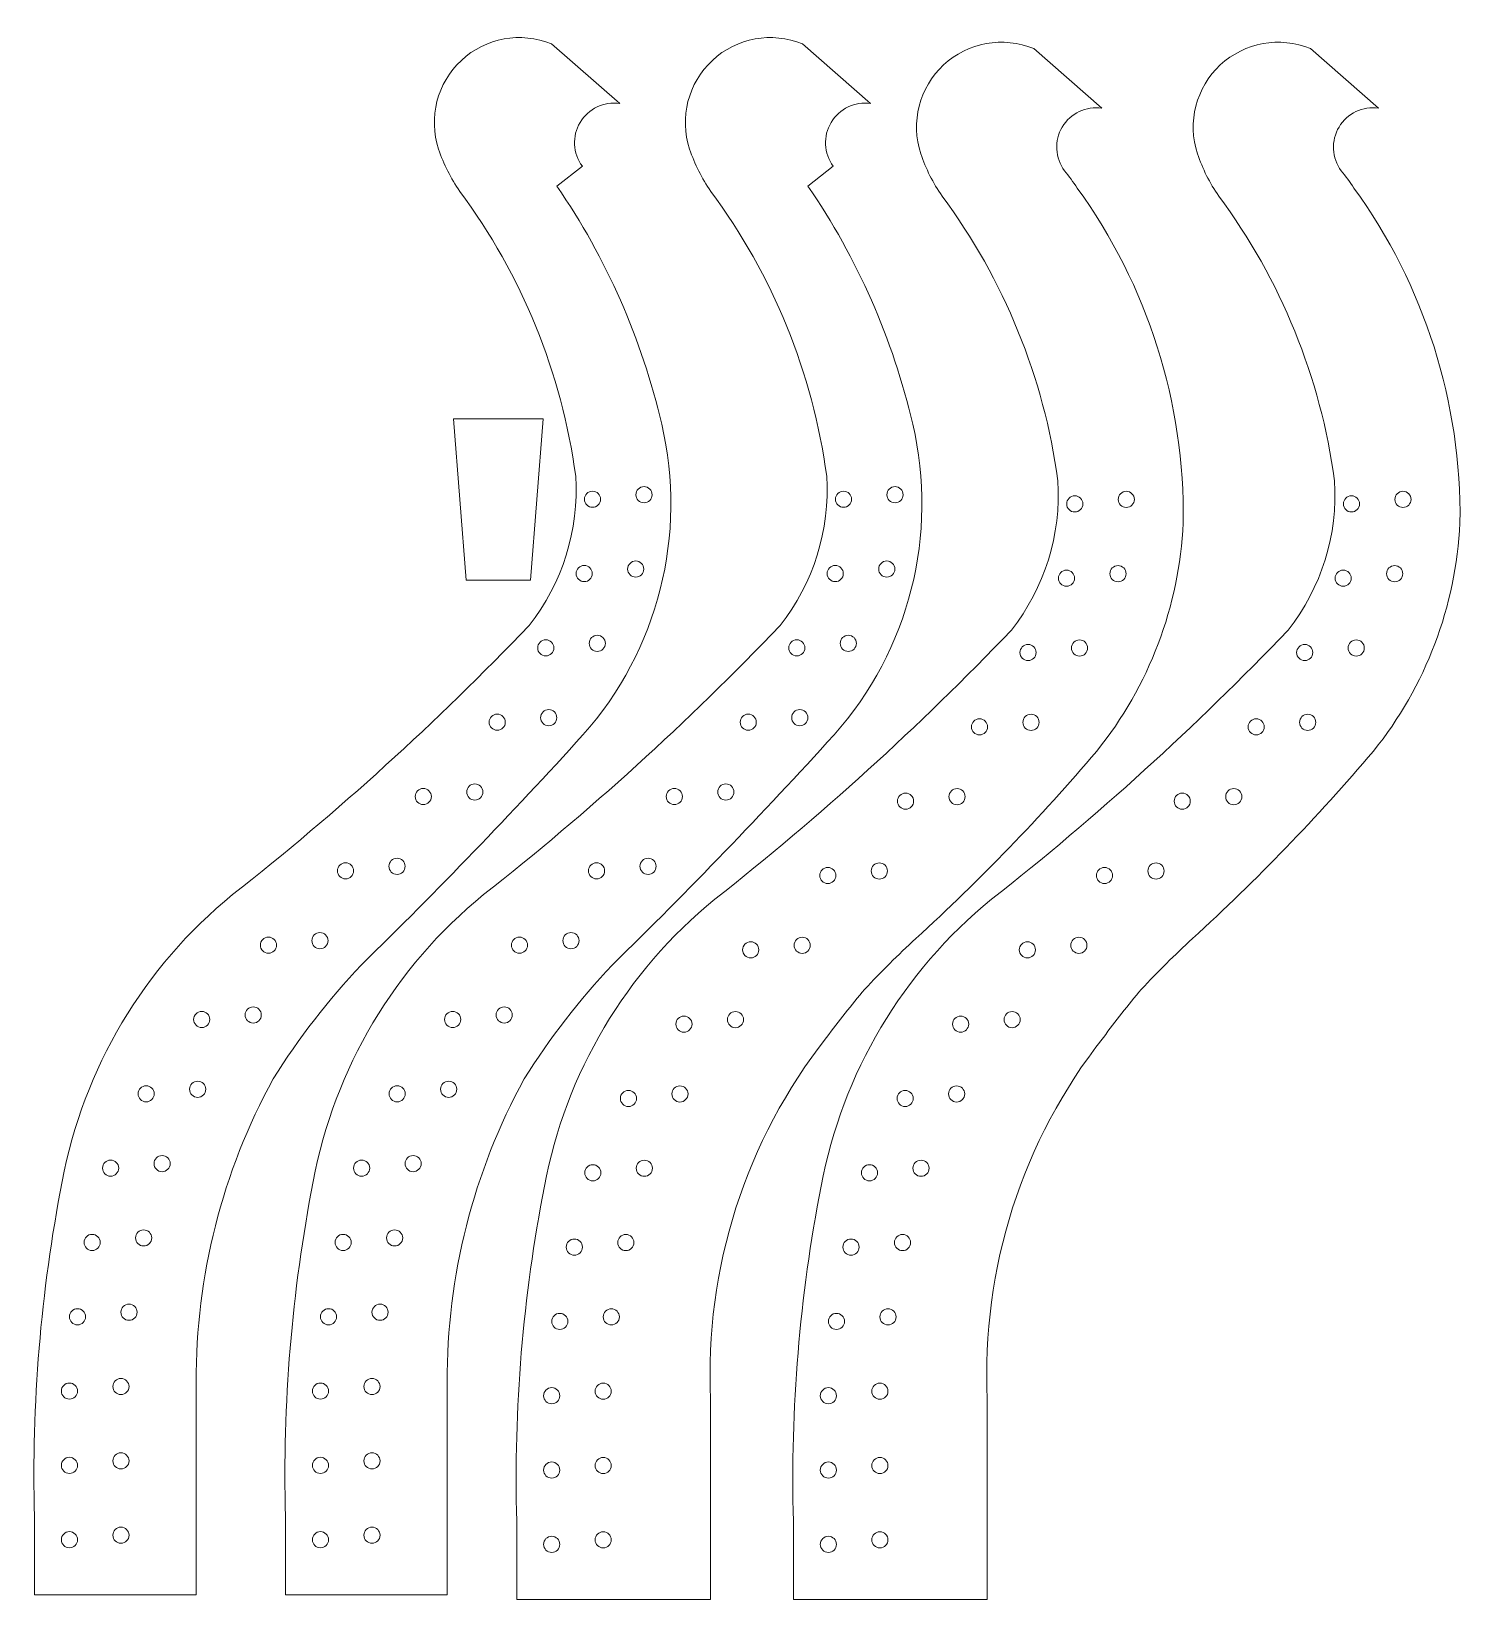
# Model space of a CAD drawing. Header units: inches. Extents: x 0.1 to 22.3, y 0.1 to 24.4.
import ezdxf

# ---------------------------------------------------------------- set-up
doc = ezdxf.new("R2010")
doc.units = ezdxf.units.IN
doc.header["$MEASUREMENT"] = 0
doc.layers.add('cut', color=6, linetype='Continuous', lineweight=0)

msp = doc.modelspace()

# ---------------------------------------------------------------- linework, layer by layer
at = {"layer": 'cut', "color": 6, "lineweight": 9, "true_color": 0xff00ff}
for points, knots in [([(8.194, 24.184), (7.719, 24.379), (7.174, 24.28), (6.798, 23.93), (6.798, 23.93), (6.422, 23.58), (6.285, 23.044), (6.446, 22.556)], [0, 0, 0, 0, 0.333333, 0.333333, 0.333333, 0.333333, 1, 1, 1, 1]), ([(12.078, 24.184), (11.603, 24.379), (11.058, 24.28), (10.682, 23.93), (10.682, 23.93), (10.306, 23.58), (10.169, 23.044), (10.33, 22.556)], [0, 0, 0, 0, 0.333333, 0.333333, 0.333333, 0.333333, 1, 1, 1, 1]), ([(15.655, 24.112), (15.18, 24.307), (14.635, 24.208), (14.26, 23.859), (14.26, 23.859), (13.884, 23.509), (13.746, 22.972), (13.907, 22.485)], [0, 0, 0, 0, 0.333333, 0.333333, 0.333333, 0.333333, 1, 1, 1, 1]), ([(19.936, 24.112), (19.462, 24.307), (18.917, 24.208), (18.541, 23.859), (18.541, 23.859), (18.165, 23.509), (18.027, 22.972), (18.188, 22.485)], [0, 0, 0, 0, 0.333333, 0.333333, 0.333333, 0.333333, 1, 1, 1, 1]), ([(9.248, 23.262), (9.003, 23.298), (8.762, 23.183), (8.635, 22.97), (8.635, 22.97), (8.509, 22.758), (8.522, 22.491), (8.67, 22.293)], [0, 0, 0, 0, 0.333333, 0.333333, 0.333333, 0.333333, 1, 1, 1, 1]), ([(13.131, 23.262), (12.887, 23.298), (12.645, 23.183), (12.519, 22.97), (12.519, 22.97), (12.392, 22.758), (12.406, 22.491), (12.553, 22.293)], [0, 0, 0, 0, 0.333333, 0.333333, 0.333333, 0.333333, 1, 1, 1, 1]), ([(16.709, 23.19), (16.465, 23.226), (16.223, 23.111), (16.096, 22.899), (16.096, 22.899), (15.97, 22.687), (15.984, 22.419), (16.131, 22.221)], [0, 0, 0, 0, 0.333333, 0.333333, 0.333333, 0.333333, 1, 1, 1, 1]), ([(20.99, 23.19), (20.746, 23.226), (20.504, 23.111), (20.378, 22.899), (20.378, 22.899), (20.251, 22.687), (20.265, 22.419), (20.412, 22.221)], [0, 0, 0, 0, 0.333333, 0.333333, 0.333333, 0.333333, 1, 1, 1, 1]), ([(8.827, 17.264), (8.758, 17.264), (8.702, 17.208), (8.702, 17.139), (8.702, 17.139), (8.702, 17.07), (8.758, 17.014), (8.827, 17.014), (8.827, 17.014), (8.896, 17.014), (8.952, 17.07), (8.952, 17.139), (8.952, 17.139), (8.952, 17.208), (8.896, 17.264), (8.827, 17.264)], [0, 0, 0, 0, 0.2, 0.2, 0.2, 0.2, 0.4, 0.4, 0.4, 0.4, 0.6, 0.6, 0.6, 0.6, 1, 1, 1, 1]), ([(9.624, 17.334), (9.555, 17.334), (9.499, 17.278), (9.499, 17.209), (9.499, 17.209), (9.499, 17.14), (9.555, 17.084), (9.624, 17.084), (9.624, 17.084), (9.693, 17.084), (9.749, 17.14), (9.749, 17.209), (9.749, 17.209), (9.749, 17.278), (9.693, 17.334), (9.624, 17.334)], [0, 0, 0, 0, 0.2, 0.2, 0.2, 0.2, 0.4, 0.4, 0.4, 0.4, 0.6, 0.6, 0.6, 0.6, 1, 1, 1, 1]), ([(12.711, 17.264), (12.642, 17.264), (12.586, 17.208), (12.586, 17.139), (12.586, 17.139), (12.586, 17.07), (12.642, 17.014), (12.711, 17.014), (12.711, 17.014), (12.78, 17.014), (12.836, 17.07), (12.836, 17.139), (12.836, 17.139), (12.836, 17.208), (12.78, 17.264), (12.711, 17.264)], [0, 0, 0, 0, 0.2, 0.2, 0.2, 0.2, 0.4, 0.4, 0.4, 0.4, 0.6, 0.6, 0.6, 0.6, 1, 1, 1, 1]), ([(13.508, 17.334), (13.439, 17.334), (13.383, 17.278), (13.383, 17.209), (13.383, 17.209), (13.383, 17.14), (13.439, 17.084), (13.508, 17.084), (13.508, 17.084), (13.577, 17.084), (13.633, 17.14), (13.633, 17.209), (13.633, 17.209), (13.633, 17.278), (13.577, 17.334), (13.508, 17.334)], [0, 0, 0, 0, 0.2, 0.2, 0.2, 0.2, 0.4, 0.4, 0.4, 0.4, 0.6, 0.6, 0.6, 0.6, 1, 1, 1, 1]), ([(17.086, 17.262), (17.017, 17.262), (16.961, 17.206), (16.961, 17.137), (16.961, 17.137), (16.961, 17.068), (17.017, 17.012), (17.086, 17.012), (17.086, 17.012), (17.155, 17.012), (17.211, 17.068), (17.211, 17.137), (17.211, 17.137), (17.211, 17.206), (17.155, 17.262), (17.086, 17.262)], [0, 0, 0, 0, 0.2, 0.2, 0.2, 0.2, 0.4, 0.4, 0.4, 0.4, 0.6, 0.6, 0.6, 0.6, 1, 1, 1, 1]), ([(21.367, 17.262), (21.298, 17.262), (21.242, 17.206), (21.242, 17.137), (21.242, 17.137), (21.242, 17.068), (21.298, 17.012), (21.367, 17.012), (21.367, 17.012), (21.436, 17.012), (21.492, 17.068), (21.492, 17.137), (21.492, 17.137), (21.492, 17.206), (21.436, 17.262), (21.367, 17.262)], [0, 0, 0, 0, 0.2, 0.2, 0.2, 0.2, 0.4, 0.4, 0.4, 0.4, 0.6, 0.6, 0.6, 0.6, 1, 1, 1, 1]), ([(16.289, 17.192), (16.22, 17.192), (16.164, 17.136), (16.164, 17.067), (16.164, 17.067), (16.164, 16.998), (16.22, 16.942), (16.289, 16.942), (16.289, 16.942), (16.358, 16.942), (16.414, 16.998), (16.414, 17.067), (16.414, 17.067), (16.414, 17.136), (16.358, 17.192), (16.289, 17.192)], [0, 0, 0, 0, 0.2, 0.2, 0.2, 0.2, 0.4, 0.4, 0.4, 0.4, 0.6, 0.6, 0.6, 0.6, 1, 1, 1, 1]), ([(20.57, 17.192), (20.501, 17.192), (20.445, 17.136), (20.445, 17.067), (20.445, 17.067), (20.445, 16.998), (20.501, 16.942), (20.57, 16.942), (20.57, 16.942), (20.639, 16.942), (20.695, 16.998), (20.695, 17.067), (20.695, 17.067), (20.695, 17.136), (20.639, 17.192), (20.57, 17.192)], [0, 0, 0, 0, 0.2, 0.2, 0.2, 0.2, 0.4, 0.4, 0.4, 0.4, 0.6, 0.6, 0.6, 0.6, 1, 1, 1, 1]), ([(8.699, 16.114), (8.63, 16.114), (8.574, 16.058), (8.574, 15.989), (8.574, 15.989), (8.574, 15.92), (8.63, 15.864), (8.699, 15.864), (8.699, 15.864), (8.768, 15.864), (8.824, 15.92), (8.824, 15.989), (8.824, 15.989), (8.824, 16.058), (8.768, 16.114), (8.699, 16.114)], [0, 0, 0, 0, 0.2, 0.2, 0.2, 0.2, 0.4, 0.4, 0.4, 0.4, 0.6, 0.6, 0.6, 0.6, 1, 1, 1, 1]), ([(9.496, 16.184), (9.427, 16.184), (9.371, 16.128), (9.371, 16.059), (9.371, 16.059), (9.371, 15.99), (9.427, 15.934), (9.496, 15.934), (9.496, 15.934), (9.565, 15.934), (9.621, 15.99), (9.621, 16.059), (9.621, 16.059), (9.621, 16.128), (9.565, 16.184), (9.496, 16.184)], [0, 0, 0, 0, 0.2, 0.2, 0.2, 0.2, 0.4, 0.4, 0.4, 0.4, 0.6, 0.6, 0.6, 0.6, 1, 1, 1, 1]), ([(12.583, 16.114), (12.514, 16.114), (12.458, 16.058), (12.458, 15.989), (12.458, 15.989), (12.458, 15.92), (12.514, 15.864), (12.583, 15.864), (12.583, 15.864), (12.652, 15.864), (12.708, 15.92), (12.708, 15.989), (12.708, 15.989), (12.708, 16.058), (12.652, 16.114), (12.583, 16.114)], [0, 0, 0, 0, 0.2, 0.2, 0.2, 0.2, 0.4, 0.4, 0.4, 0.4, 0.6, 0.6, 0.6, 0.6, 1, 1, 1, 1]), ([(13.38, 16.184), (13.311, 16.184), (13.255, 16.128), (13.255, 16.059), (13.255, 16.059), (13.255, 15.99), (13.311, 15.934), (13.38, 15.934), (13.38, 15.934), (13.449, 15.934), (13.505, 15.99), (13.505, 16.059), (13.505, 16.059), (13.505, 16.128), (13.449, 16.184), (13.38, 16.184)], [0, 0, 0, 0, 0.2, 0.2, 0.2, 0.2, 0.4, 0.4, 0.4, 0.4, 0.6, 0.6, 0.6, 0.6, 1, 1, 1, 1]), ([(16.161, 16.042), (16.092, 16.042), (16.036, 15.986), (16.036, 15.917), (16.036, 15.917), (16.036, 15.848), (16.092, 15.792), (16.161, 15.792), (16.161, 15.792), (16.23, 15.792), (16.286, 15.848), (16.286, 15.917), (16.286, 15.917), (16.286, 15.986), (16.23, 16.042), (16.161, 16.042)], [0, 0, 0, 0, 0.2, 0.2, 0.2, 0.2, 0.4, 0.4, 0.4, 0.4, 0.6, 0.6, 0.6, 0.6, 1, 1, 1, 1]), ([(16.958, 16.112), (16.889, 16.112), (16.833, 16.056), (16.833, 15.987), (16.833, 15.987), (16.833, 15.918), (16.889, 15.862), (16.958, 15.862), (16.958, 15.862), (17.027, 15.862), (17.083, 15.918), (17.083, 15.987), (17.083, 15.987), (17.083, 16.056), (17.027, 16.112), (16.958, 16.112)], [0, 0, 0, 0, 0.2, 0.2, 0.2, 0.2, 0.4, 0.4, 0.4, 0.4, 0.6, 0.6, 0.6, 0.6, 1, 1, 1, 1]), ([(20.442, 16.042), (20.373, 16.042), (20.317, 15.986), (20.317, 15.917), (20.317, 15.917), (20.317, 15.848), (20.373, 15.792), (20.442, 15.792), (20.442, 15.792), (20.511, 15.792), (20.567, 15.848), (20.567, 15.917), (20.567, 15.917), (20.567, 15.986), (20.511, 16.042), (20.442, 16.042)], [0, 0, 0, 0, 0.2, 0.2, 0.2, 0.2, 0.4, 0.4, 0.4, 0.4, 0.6, 0.6, 0.6, 0.6, 1, 1, 1, 1]), ([(21.239, 16.112), (21.17, 16.112), (21.114, 16.056), (21.114, 15.987), (21.114, 15.987), (21.114, 15.918), (21.17, 15.862), (21.239, 15.862), (21.239, 15.862), (21.308, 15.862), (21.364, 15.918), (21.364, 15.987), (21.364, 15.987), (21.364, 16.056), (21.308, 16.112), (21.239, 16.112)], [0, 0, 0, 0, 0.2, 0.2, 0.2, 0.2, 0.4, 0.4, 0.4, 0.4, 0.6, 0.6, 0.6, 0.6, 1, 1, 1, 1]), ([(8.104, 14.964), (8.035, 14.964), (7.979, 14.908), (7.979, 14.839), (7.979, 14.839), (7.979, 14.77), (8.035, 14.714), (8.104, 14.714), (8.104, 14.714), (8.174, 14.714), (8.229, 14.77), (8.229, 14.839), (8.229, 14.839), (8.229, 14.908), (8.174, 14.964), (8.104, 14.964)], [0, 0, 0, 0, 0.2, 0.2, 0.2, 0.2, 0.4, 0.4, 0.4, 0.4, 0.6, 0.6, 0.6, 0.6, 1, 1, 1, 1]), ([(8.901, 15.034), (8.832, 15.034), (8.776, 14.978), (8.776, 14.909), (8.776, 14.909), (8.776, 14.84), (8.832, 14.784), (8.901, 14.784), (8.901, 14.784), (8.97, 14.784), (9.026, 14.84), (9.026, 14.909), (9.026, 14.909), (9.026, 14.978), (8.97, 15.034), (8.901, 15.034)], [0, 0, 0, 0, 0.2, 0.2, 0.2, 0.2, 0.4, 0.4, 0.4, 0.4, 0.6, 0.6, 0.6, 0.6, 1, 1, 1, 1]), ([(11.988, 14.964), (11.919, 14.964), (11.863, 14.908), (11.863, 14.839), (11.863, 14.839), (11.863, 14.77), (11.919, 14.714), (11.988, 14.714), (11.988, 14.714), (12.057, 14.714), (12.113, 14.77), (12.113, 14.839), (12.113, 14.839), (12.113, 14.908), (12.057, 14.964), (11.988, 14.964)], [0, 0, 0, 0, 0.2, 0.2, 0.2, 0.2, 0.4, 0.4, 0.4, 0.4, 0.6, 0.6, 0.6, 0.6, 1, 1, 1, 1]), ([(12.785, 15.034), (12.716, 15.034), (12.66, 14.978), (12.66, 14.909), (12.66, 14.909), (12.66, 14.84), (12.716, 14.784), (12.785, 14.784), (12.785, 14.784), (12.854, 14.784), (12.91, 14.84), (12.91, 14.909), (12.91, 14.909), (12.91, 14.978), (12.854, 15.034), (12.785, 15.034)], [0, 0, 0, 0, 0.2, 0.2, 0.2, 0.2, 0.4, 0.4, 0.4, 0.4, 0.6, 0.6, 0.6, 0.6, 1, 1, 1, 1]), ([(15.566, 14.892), (15.497, 14.892), (15.441, 14.836), (15.441, 14.767), (15.441, 14.767), (15.441, 14.698), (15.497, 14.642), (15.566, 14.642), (15.566, 14.642), (15.635, 14.642), (15.691, 14.698), (15.691, 14.767), (15.691, 14.767), (15.691, 14.836), (15.635, 14.892), (15.566, 14.892)], [0, 0, 0, 0, 0.2, 0.2, 0.2, 0.2, 0.4, 0.4, 0.4, 0.4, 0.6, 0.6, 0.6, 0.6, 1, 1, 1, 1]), ([(16.363, 14.962), (16.294, 14.962), (16.238, 14.906), (16.238, 14.837), (16.238, 14.837), (16.238, 14.768), (16.294, 14.712), (16.363, 14.712), (16.363, 14.712), (16.432, 14.712), (16.488, 14.768), (16.488, 14.837), (16.488, 14.837), (16.488, 14.906), (16.432, 14.962), (16.363, 14.962)], [0, 0, 0, 0, 0.2, 0.2, 0.2, 0.2, 0.4, 0.4, 0.4, 0.4, 0.6, 0.6, 0.6, 0.6, 1, 1, 1, 1]), ([(19.847, 14.892), (19.778, 14.892), (19.722, 14.836), (19.722, 14.767), (19.722, 14.767), (19.722, 14.698), (19.778, 14.642), (19.847, 14.642), (19.847, 14.642), (19.916, 14.642), (19.972, 14.698), (19.972, 14.767), (19.972, 14.767), (19.972, 14.836), (19.916, 14.892), (19.847, 14.892)], [0, 0, 0, 0, 0.2, 0.2, 0.2, 0.2, 0.4, 0.4, 0.4, 0.4, 0.6, 0.6, 0.6, 0.6, 1, 1, 1, 1]), ([(20.644, 14.962), (20.575, 14.962), (20.519, 14.906), (20.519, 14.837), (20.519, 14.837), (20.519, 14.768), (20.575, 14.712), (20.644, 14.712), (20.644, 14.712), (20.713, 14.712), (20.769, 14.768), (20.769, 14.837), (20.769, 14.837), (20.769, 14.906), (20.713, 14.962), (20.644, 14.962)], [0, 0, 0, 0, 0.2, 0.2, 0.2, 0.2, 0.4, 0.4, 0.4, 0.4, 0.6, 0.6, 0.6, 0.6, 1, 1, 1, 1]), ([(8.15, 13.884), (8.081, 13.884), (8.025, 13.828), (8.025, 13.759), (8.025, 13.759), (8.025, 13.69), (8.081, 13.634), (8.15, 13.634), (8.15, 13.634), (8.219, 13.634), (8.275, 13.69), (8.275, 13.759), (8.275, 13.759), (8.275, 13.828), (8.219, 13.884), (8.15, 13.884)], [0, 0, 0, 0, 0.2, 0.2, 0.2, 0.2, 0.4, 0.4, 0.4, 0.4, 0.6, 0.6, 0.6, 0.6, 1, 1, 1, 1]), ([(12.034, 13.884), (11.965, 13.884), (11.909, 13.828), (11.909, 13.759), (11.909, 13.759), (11.909, 13.69), (11.965, 13.634), (12.034, 13.634), (12.034, 13.634), (12.103, 13.634), (12.159, 13.69), (12.159, 13.759), (12.159, 13.759), (12.159, 13.828), (12.103, 13.884), (12.034, 13.884)], [0, 0, 0, 0, 0.2, 0.2, 0.2, 0.2, 0.4, 0.4, 0.4, 0.4, 0.6, 0.6, 0.6, 0.6, 1, 1, 1, 1]), ([(7.353, 13.814), (7.284, 13.814), (7.228, 13.758), (7.228, 13.689), (7.228, 13.689), (7.228, 13.62), (7.284, 13.564), (7.353, 13.564), (7.353, 13.564), (7.422, 13.564), (7.478, 13.62), (7.478, 13.689), (7.478, 13.689), (7.478, 13.758), (7.422, 13.814), (7.353, 13.814)], [0, 0, 0, 0, 0.2, 0.2, 0.2, 0.2, 0.4, 0.4, 0.4, 0.4, 0.6, 0.6, 0.6, 0.6, 1, 1, 1, 1]), ([(11.237, 13.814), (11.168, 13.814), (11.112, 13.758), (11.112, 13.689), (11.112, 13.689), (11.112, 13.62), (11.168, 13.564), (11.237, 13.564), (11.237, 13.564), (11.306, 13.564), (11.362, 13.62), (11.362, 13.689), (11.362, 13.689), (11.362, 13.758), (11.306, 13.814), (11.237, 13.814)], [0, 0, 0, 0, 0.2, 0.2, 0.2, 0.2, 0.4, 0.4, 0.4, 0.4, 0.6, 0.6, 0.6, 0.6, 1, 1, 1, 1]), ([(14.815, 13.742), (14.746, 13.742), (14.69, 13.686), (14.69, 13.617), (14.69, 13.617), (14.69, 13.548), (14.746, 13.492), (14.815, 13.492), (14.815, 13.492), (14.884, 13.492), (14.94, 13.548), (14.94, 13.617), (14.94, 13.617), (14.94, 13.686), (14.884, 13.742), (14.815, 13.742)], [0, 0, 0, 0, 0.2, 0.2, 0.2, 0.2, 0.4, 0.4, 0.4, 0.4, 0.6, 0.6, 0.6, 0.6, 1, 1, 1, 1]), ([(15.612, 13.812), (15.543, 13.812), (15.487, 13.756), (15.487, 13.687), (15.487, 13.687), (15.487, 13.618), (15.543, 13.562), (15.612, 13.562), (15.612, 13.562), (15.681, 13.562), (15.737, 13.618), (15.737, 13.687), (15.737, 13.687), (15.737, 13.756), (15.681, 13.812), (15.612, 13.812)], [0, 0, 0, 0, 0.2, 0.2, 0.2, 0.2, 0.4, 0.4, 0.4, 0.4, 0.6, 0.6, 0.6, 0.6, 1, 1, 1, 1]), ([(19.096, 13.742), (19.027, 13.742), (18.971, 13.686), (18.971, 13.617), (18.971, 13.617), (18.971, 13.548), (19.027, 13.492), (19.096, 13.492), (19.096, 13.492), (19.165, 13.492), (19.221, 13.548), (19.221, 13.617), (19.221, 13.617), (19.221, 13.686), (19.165, 13.742), (19.096, 13.742)], [0, 0, 0, 0, 0.2, 0.2, 0.2, 0.2, 0.4, 0.4, 0.4, 0.4, 0.6, 0.6, 0.6, 0.6, 1, 1, 1, 1]), ([(19.893, 13.812), (19.824, 13.812), (19.768, 13.756), (19.768, 13.687), (19.768, 13.687), (19.768, 13.618), (19.824, 13.562), (19.893, 13.562), (19.893, 13.562), (19.962, 13.562), (20.018, 13.618), (20.018, 13.687), (20.018, 13.687), (20.018, 13.756), (19.962, 13.812), (19.893, 13.812)], [0, 0, 0, 0, 0.2, 0.2, 0.2, 0.2, 0.4, 0.4, 0.4, 0.4, 0.6, 0.6, 0.6, 0.6, 1, 1, 1, 1]), ([(6.209, 12.664), (6.14, 12.664), (6.084, 12.608), (6.084, 12.539), (6.084, 12.539), (6.084, 12.47), (6.14, 12.414), (6.209, 12.414), (6.209, 12.414), (6.278, 12.414), (6.334, 12.47), (6.334, 12.539), (6.334, 12.539), (6.334, 12.608), (6.278, 12.664), (6.209, 12.664)], [0, 0, 0, 0, 0.2, 0.2, 0.2, 0.2, 0.4, 0.4, 0.4, 0.4, 0.6, 0.6, 0.6, 0.6, 1, 1, 1, 1]), ([(7.006, 12.734), (6.937, 12.734), (6.881, 12.678), (6.881, 12.609), (6.881, 12.609), (6.881, 12.54), (6.937, 12.484), (7.006, 12.484), (7.006, 12.484), (7.075, 12.484), (7.131, 12.54), (7.131, 12.609), (7.131, 12.609), (7.131, 12.678), (7.075, 12.734), (7.006, 12.734)], [0, 0, 0, 0, 0.2, 0.2, 0.2, 0.2, 0.4, 0.4, 0.4, 0.4, 0.6, 0.6, 0.6, 0.6, 1, 1, 1, 1]), ([(10.093, 12.664), (10.024, 12.664), (9.968, 12.608), (9.968, 12.539), (9.968, 12.539), (9.968, 12.47), (10.024, 12.414), (10.093, 12.414), (10.093, 12.414), (10.162, 12.414), (10.218, 12.47), (10.218, 12.539), (10.218, 12.539), (10.218, 12.608), (10.162, 12.664), (10.093, 12.664)], [0, 0, 0, 0, 0.2, 0.2, 0.2, 0.2, 0.4, 0.4, 0.4, 0.4, 0.6, 0.6, 0.6, 0.6, 1, 1, 1, 1]), ([(10.89, 12.734), (10.821, 12.734), (10.765, 12.678), (10.765, 12.609), (10.765, 12.609), (10.765, 12.54), (10.821, 12.484), (10.89, 12.484), (10.89, 12.484), (10.959, 12.484), (11.015, 12.54), (11.015, 12.609), (11.015, 12.609), (11.015, 12.678), (10.959, 12.734), (10.89, 12.734)], [0, 0, 0, 0, 0.2, 0.2, 0.2, 0.2, 0.4, 0.4, 0.4, 0.4, 0.6, 0.6, 0.6, 0.6, 1, 1, 1, 1]), ([(14.468, 12.662), (14.398, 12.662), (14.343, 12.606), (14.343, 12.537), (14.343, 12.537), (14.343, 12.468), (14.398, 12.412), (14.468, 12.412), (14.468, 12.412), (14.537, 12.412), (14.593, 12.468), (14.593, 12.537), (14.593, 12.537), (14.593, 12.606), (14.537, 12.662), (14.468, 12.662)], [0, 0, 0, 0, 0.2, 0.2, 0.2, 0.2, 0.4, 0.4, 0.4, 0.4, 0.6, 0.6, 0.6, 0.6, 1, 1, 1, 1]), ([(18.749, 12.662), (18.68, 12.662), (18.624, 12.606), (18.624, 12.537), (18.624, 12.537), (18.624, 12.468), (18.68, 12.412), (18.749, 12.412), (18.749, 12.412), (18.818, 12.412), (18.874, 12.468), (18.874, 12.537), (18.874, 12.537), (18.874, 12.606), (18.818, 12.662), (18.749, 12.662)], [0, 0, 0, 0, 0.2, 0.2, 0.2, 0.2, 0.4, 0.4, 0.4, 0.4, 0.6, 0.6, 0.6, 0.6, 1, 1, 1, 1]), ([(13.671, 12.592), (13.602, 12.592), (13.546, 12.536), (13.546, 12.467), (13.546, 12.467), (13.546, 12.398), (13.602, 12.342), (13.671, 12.342), (13.671, 12.342), (13.74, 12.342), (13.796, 12.398), (13.796, 12.467), (13.796, 12.467), (13.796, 12.536), (13.74, 12.592), (13.671, 12.592)], [0, 0, 0, 0, 0.2, 0.2, 0.2, 0.2, 0.4, 0.4, 0.4, 0.4, 0.6, 0.6, 0.6, 0.6, 1, 1, 1, 1]), ([(17.952, 12.592), (17.883, 12.592), (17.827, 12.536), (17.827, 12.467), (17.827, 12.467), (17.827, 12.398), (17.883, 12.342), (17.952, 12.342), (17.952, 12.342), (18.021, 12.342), (18.077, 12.398), (18.077, 12.467), (18.077, 12.467), (18.077, 12.536), (18.021, 12.592), (17.952, 12.592)], [0, 0, 0, 0, 0.2, 0.2, 0.2, 0.2, 0.4, 0.4, 0.4, 0.4, 0.6, 0.6, 0.6, 0.6, 1, 1, 1, 1]), ([(5.006, 11.514), (4.937, 11.514), (4.881, 11.458), (4.881, 11.389), (4.881, 11.389), (4.881, 11.32), (4.937, 11.264), (5.006, 11.264), (5.006, 11.264), (5.075, 11.264), (5.131, 11.32), (5.131, 11.389), (5.131, 11.389), (5.131, 11.458), (5.075, 11.514), (5.006, 11.514)], [0, 0, 0, 0, 0.2, 0.2, 0.2, 0.2, 0.4, 0.4, 0.4, 0.4, 0.6, 0.6, 0.6, 0.6, 1, 1, 1, 1]), ([(5.803, 11.584), (5.734, 11.584), (5.678, 11.528), (5.678, 11.459), (5.678, 11.459), (5.678, 11.39), (5.734, 11.334), (5.803, 11.334), (5.803, 11.334), (5.872, 11.334), (5.928, 11.39), (5.928, 11.459), (5.928, 11.459), (5.928, 11.528), (5.872, 11.584), (5.803, 11.584)], [0, 0, 0, 0, 0.2, 0.2, 0.2, 0.2, 0.4, 0.4, 0.4, 0.4, 0.6, 0.6, 0.6, 0.6, 1, 1, 1, 1]), ([(8.89, 11.514), (8.821, 11.514), (8.765, 11.458), (8.765, 11.389), (8.765, 11.389), (8.765, 11.32), (8.821, 11.264), (8.89, 11.264), (8.89, 11.264), (8.959, 11.264), (9.015, 11.32), (9.015, 11.389), (9.015, 11.389), (9.015, 11.458), (8.959, 11.514), (8.89, 11.514)], [0, 0, 0, 0, 0.2, 0.2, 0.2, 0.2, 0.4, 0.4, 0.4, 0.4, 0.6, 0.6, 0.6, 0.6, 1, 1, 1, 1]), ([(9.687, 11.584), (9.618, 11.584), (9.562, 11.528), (9.562, 11.459), (9.562, 11.459), (9.562, 11.39), (9.618, 11.334), (9.687, 11.334), (9.687, 11.334), (9.756, 11.334), (9.812, 11.39), (9.812, 11.459), (9.812, 11.459), (9.812, 11.528), (9.756, 11.584), (9.687, 11.584)], [0, 0, 0, 0, 0.2, 0.2, 0.2, 0.2, 0.4, 0.4, 0.4, 0.4, 0.6, 0.6, 0.6, 0.6, 1, 1, 1, 1]), ([(12.468, 11.442), (12.399, 11.442), (12.343, 11.386), (12.343, 11.317), (12.343, 11.317), (12.343, 11.248), (12.399, 11.192), (12.468, 11.192), (12.468, 11.192), (12.537, 11.192), (12.593, 11.248), (12.593, 11.317), (12.593, 11.317), (12.593, 11.386), (12.537, 11.442), (12.468, 11.442)], [0, 0, 0, 0, 0.2, 0.2, 0.2, 0.2, 0.4, 0.4, 0.4, 0.4, 0.6, 0.6, 0.6, 0.6, 1, 1, 1, 1]), ([(13.265, 11.512), (13.196, 11.512), (13.14, 11.456), (13.14, 11.387), (13.14, 11.387), (13.14, 11.318), (13.196, 11.262), (13.265, 11.262), (13.265, 11.262), (13.334, 11.262), (13.39, 11.318), (13.39, 11.387), (13.39, 11.387), (13.39, 11.456), (13.334, 11.512), (13.265, 11.512)], [0, 0, 0, 0, 0.2, 0.2, 0.2, 0.2, 0.4, 0.4, 0.4, 0.4, 0.6, 0.6, 0.6, 0.6, 1, 1, 1, 1]), ([(16.749, 11.442), (16.68, 11.442), (16.624, 11.386), (16.624, 11.317), (16.624, 11.317), (16.624, 11.248), (16.68, 11.192), (16.749, 11.192), (16.749, 11.192), (16.818, 11.192), (16.874, 11.248), (16.874, 11.317), (16.874, 11.317), (16.874, 11.386), (16.818, 11.442), (16.749, 11.442)], [0, 0, 0, 0, 0.2, 0.2, 0.2, 0.2, 0.4, 0.4, 0.4, 0.4, 0.6, 0.6, 0.6, 0.6, 1, 1, 1, 1]), ([(17.546, 11.512), (17.477, 11.512), (17.421, 11.456), (17.421, 11.387), (17.421, 11.387), (17.421, 11.318), (17.477, 11.262), (17.546, 11.262), (17.546, 11.262), (17.615, 11.262), (17.671, 11.318), (17.671, 11.387), (17.671, 11.387), (17.671, 11.456), (17.615, 11.512), (17.546, 11.512)], [0, 0, 0, 0, 0.2, 0.2, 0.2, 0.2, 0.4, 0.4, 0.4, 0.4, 0.6, 0.6, 0.6, 0.6, 1, 1, 1, 1]), ([(3.813, 10.364), (3.744, 10.364), (3.688, 10.308), (3.688, 10.239), (3.688, 10.239), (3.688, 10.17), (3.744, 10.114), (3.813, 10.114), (3.813, 10.114), (3.882, 10.114), (3.938, 10.17), (3.938, 10.239), (3.938, 10.239), (3.938, 10.308), (3.882, 10.364), (3.813, 10.364)], [0, 0, 0, 0, 0.2, 0.2, 0.2, 0.2, 0.4, 0.4, 0.4, 0.4, 0.6, 0.6, 0.6, 0.6, 1, 1, 1, 1]), ([(4.61, 10.434), (4.541, 10.434), (4.485, 10.378), (4.485, 10.309), (4.485, 10.309), (4.485, 10.24), (4.541, 10.184), (4.61, 10.184), (4.61, 10.184), (4.679, 10.184), (4.735, 10.24), (4.735, 10.309), (4.735, 10.309), (4.735, 10.378), (4.679, 10.434), (4.61, 10.434)], [0, 0, 0, 0, 0.2, 0.2, 0.2, 0.2, 0.4, 0.4, 0.4, 0.4, 0.6, 0.6, 0.6, 0.6, 1, 1, 1, 1]), ([(7.697, 10.364), (7.628, 10.364), (7.572, 10.308), (7.572, 10.239), (7.572, 10.239), (7.572, 10.17), (7.628, 10.114), (7.697, 10.114), (7.697, 10.114), (7.766, 10.114), (7.822, 10.17), (7.822, 10.239), (7.822, 10.239), (7.822, 10.308), (7.766, 10.364), (7.697, 10.364)], [0, 0, 0, 0, 0.2, 0.2, 0.2, 0.2, 0.4, 0.4, 0.4, 0.4, 0.6, 0.6, 0.6, 0.6, 1, 1, 1, 1]), ([(8.494, 10.434), (8.425, 10.434), (8.369, 10.378), (8.369, 10.309), (8.369, 10.309), (8.369, 10.24), (8.425, 10.184), (8.494, 10.184), (8.494, 10.184), (8.563, 10.184), (8.619, 10.24), (8.619, 10.309), (8.619, 10.309), (8.619, 10.378), (8.563, 10.434), (8.494, 10.434)], [0, 0, 0, 0, 0.2, 0.2, 0.2, 0.2, 0.4, 0.4, 0.4, 0.4, 0.6, 0.6, 0.6, 0.6, 1, 1, 1, 1]), ([(11.275, 10.292), (11.206, 10.292), (11.15, 10.236), (11.15, 10.167), (11.15, 10.167), (11.15, 10.098), (11.206, 10.042), (11.275, 10.042), (11.275, 10.042), (11.344, 10.042), (11.4, 10.098), (11.4, 10.167), (11.4, 10.167), (11.4, 10.236), (11.344, 10.292), (11.275, 10.292)], [0, 0, 0, 0, 0.2, 0.2, 0.2, 0.2, 0.4, 0.4, 0.4, 0.4, 0.6, 0.6, 0.6, 0.6, 1, 1, 1, 1]), ([(12.072, 10.362), (12.003, 10.362), (11.947, 10.306), (11.947, 10.237), (11.947, 10.237), (11.947, 10.168), (12.003, 10.112), (12.072, 10.112), (12.072, 10.112), (12.141, 10.112), (12.197, 10.168), (12.197, 10.237), (12.197, 10.237), (12.197, 10.306), (12.141, 10.362), (12.072, 10.362)], [0, 0, 0, 0, 0.2, 0.2, 0.2, 0.2, 0.4, 0.4, 0.4, 0.4, 0.6, 0.6, 0.6, 0.6, 1, 1, 1, 1]), ([(15.556, 10.292), (15.487, 10.292), (15.431, 10.236), (15.431, 10.167), (15.431, 10.167), (15.431, 10.098), (15.487, 10.042), (15.556, 10.042), (15.556, 10.042), (15.625, 10.042), (15.681, 10.098), (15.681, 10.167), (15.681, 10.167), (15.681, 10.236), (15.625, 10.292), (15.556, 10.292)], [0, 0, 0, 0, 0.2, 0.2, 0.2, 0.2, 0.4, 0.4, 0.4, 0.4, 0.6, 0.6, 0.6, 0.6, 1, 1, 1, 1]), ([(16.353, 10.362), (16.284, 10.362), (16.228, 10.306), (16.228, 10.237), (16.228, 10.237), (16.228, 10.168), (16.284, 10.112), (16.353, 10.112), (16.353, 10.112), (16.422, 10.112), (16.478, 10.168), (16.478, 10.237), (16.478, 10.237), (16.478, 10.306), (16.422, 10.362), (16.353, 10.362)], [0, 0, 0, 0, 0.2, 0.2, 0.2, 0.2, 0.4, 0.4, 0.4, 0.4, 0.6, 0.6, 0.6, 0.6, 1, 1, 1, 1]), ([(3.578, 9.284), (3.509, 9.284), (3.453, 9.228), (3.453, 9.159), (3.453, 9.159), (3.453, 9.09), (3.509, 9.034), (3.578, 9.034), (3.578, 9.034), (3.647, 9.034), (3.703, 9.09), (3.703, 9.159), (3.703, 9.159), (3.703, 9.228), (3.647, 9.284), (3.578, 9.284)], [0, 0, 0, 0, 0.2, 0.2, 0.2, 0.2, 0.4, 0.4, 0.4, 0.4, 0.6, 0.6, 0.6, 0.6, 1, 1, 1, 1]), ([(7.461, 9.284), (7.392, 9.284), (7.336, 9.228), (7.336, 9.159), (7.336, 9.159), (7.336, 9.09), (7.392, 9.034), (7.461, 9.034), (7.461, 9.034), (7.53, 9.034), (7.586, 9.09), (7.586, 9.159), (7.586, 9.159), (7.586, 9.228), (7.53, 9.284), (7.461, 9.284)], [0, 0, 0, 0, 0.2, 0.2, 0.2, 0.2, 0.4, 0.4, 0.4, 0.4, 0.6, 0.6, 0.6, 0.6, 1, 1, 1, 1]), ([(2.781, 9.214), (2.712, 9.214), (2.656, 9.158), (2.656, 9.089), (2.656, 9.089), (2.656, 9.02), (2.712, 8.964), (2.781, 8.964), (2.781, 8.964), (2.85, 8.964), (2.906, 9.02), (2.906, 9.089), (2.906, 9.089), (2.906, 9.158), (2.85, 9.214), (2.781, 9.214)], [0, 0, 0, 0, 0.2, 0.2, 0.2, 0.2, 0.4, 0.4, 0.4, 0.4, 0.6, 0.6, 0.6, 0.6, 1, 1, 1, 1]), ([(6.664, 9.214), (6.595, 9.214), (6.539, 9.158), (6.539, 9.089), (6.539, 9.089), (6.539, 9.02), (6.595, 8.964), (6.664, 8.964), (6.664, 8.964), (6.733, 8.964), (6.789, 9.02), (6.789, 9.089), (6.789, 9.089), (6.789, 9.158), (6.733, 9.214), (6.664, 9.214)], [0, 0, 0, 0, 0.2, 0.2, 0.2, 0.2, 0.4, 0.4, 0.4, 0.4, 0.6, 0.6, 0.6, 0.6, 1, 1, 1, 1]), ([(10.242, 9.142), (10.173, 9.142), (10.117, 9.086), (10.117, 9.017), (10.117, 9.017), (10.117, 8.948), (10.173, 8.892), (10.242, 8.892), (10.242, 8.892), (10.311, 8.892), (10.367, 8.948), (10.367, 9.017), (10.367, 9.017), (10.367, 9.086), (10.311, 9.142), (10.242, 9.142)], [0, 0, 0, 0, 0.2, 0.2, 0.2, 0.2, 0.4, 0.4, 0.4, 0.4, 0.6, 0.6, 0.6, 0.6, 1, 1, 1, 1]), ([(11.039, 9.212), (10.97, 9.212), (10.914, 9.156), (10.914, 9.087), (10.914, 9.087), (10.914, 9.018), (10.97, 8.962), (11.039, 8.962), (11.039, 8.962), (11.108, 8.962), (11.164, 9.018), (11.164, 9.087), (11.164, 9.087), (11.164, 9.156), (11.108, 9.212), (11.039, 9.212)], [0, 0, 0, 0, 0.2, 0.2, 0.2, 0.2, 0.4, 0.4, 0.4, 0.4, 0.6, 0.6, 0.6, 0.6, 1, 1, 1, 1]), ([(14.523, 9.142), (14.454, 9.142), (14.398, 9.086), (14.398, 9.017), (14.398, 9.017), (14.398, 8.948), (14.454, 8.892), (14.523, 8.892), (14.523, 8.892), (14.592, 8.892), (14.648, 8.948), (14.648, 9.017), (14.648, 9.017), (14.648, 9.086), (14.592, 9.142), (14.523, 9.142)], [0, 0, 0, 0, 0.2, 0.2, 0.2, 0.2, 0.4, 0.4, 0.4, 0.4, 0.6, 0.6, 0.6, 0.6, 1, 1, 1, 1]), ([(15.32, 9.212), (15.251, 9.212), (15.195, 9.156), (15.195, 9.087), (15.195, 9.087), (15.195, 9.018), (15.251, 8.962), (15.32, 8.962), (15.32, 8.962), (15.389, 8.962), (15.445, 9.018), (15.445, 9.087), (15.445, 9.087), (15.445, 9.156), (15.389, 9.212), (15.32, 9.212)], [0, 0, 0, 0, 0.2, 0.2, 0.2, 0.2, 0.4, 0.4, 0.4, 0.4, 0.6, 0.6, 0.6, 0.6, 1, 1, 1, 1]), ([(1.921, 8.064), (1.852, 8.064), (1.796, 8.008), (1.796, 7.939), (1.796, 7.939), (1.796, 7.87), (1.852, 7.814), (1.921, 7.814), (1.921, 7.814), (1.99, 7.814), (2.046, 7.87), (2.046, 7.939), (2.046, 7.939), (2.046, 8.008), (1.99, 8.064), (1.921, 8.064)], [0, 0, 0, 0, 0.2, 0.2, 0.2, 0.2, 0.4, 0.4, 0.4, 0.4, 0.6, 0.6, 0.6, 0.6, 1, 1, 1, 1]), ([(2.718, 8.134), (2.649, 8.134), (2.593, 8.078), (2.593, 8.009), (2.593, 8.009), (2.593, 7.94), (2.649, 7.884), (2.718, 7.884), (2.718, 7.884), (2.787, 7.884), (2.843, 7.94), (2.843, 8.009), (2.843, 8.009), (2.843, 8.078), (2.787, 8.134), (2.718, 8.134)], [0, 0, 0, 0, 0.2, 0.2, 0.2, 0.2, 0.4, 0.4, 0.4, 0.4, 0.6, 0.6, 0.6, 0.6, 1, 1, 1, 1]), ([(5.805, 8.064), (5.736, 8.064), (5.68, 8.008), (5.68, 7.939), (5.68, 7.939), (5.68, 7.87), (5.736, 7.814), (5.805, 7.814), (5.805, 7.814), (5.874, 7.814), (5.93, 7.87), (5.93, 7.939), (5.93, 7.939), (5.93, 8.008), (5.874, 8.064), (5.805, 8.064)], [0, 0, 0, 0, 0.2, 0.2, 0.2, 0.2, 0.4, 0.4, 0.4, 0.4, 0.6, 0.6, 0.6, 0.6, 1, 1, 1, 1]), ([(6.602, 8.134), (6.533, 8.134), (6.477, 8.078), (6.477, 8.009), (6.477, 8.009), (6.477, 7.94), (6.533, 7.884), (6.602, 7.884), (6.602, 7.884), (6.671, 7.884), (6.727, 7.94), (6.727, 8.009), (6.727, 8.009), (6.727, 8.078), (6.671, 8.134), (6.602, 8.134)], [0, 0, 0, 0, 0.2, 0.2, 0.2, 0.2, 0.4, 0.4, 0.4, 0.4, 0.6, 0.6, 0.6, 0.6, 1, 1, 1, 1]), ([(10.18, 8.062), (10.111, 8.062), (10.055, 8.006), (10.055, 7.937), (10.055, 7.937), (10.055, 7.868), (10.111, 7.812), (10.18, 7.812), (10.18, 7.812), (10.249, 7.812), (10.305, 7.868), (10.305, 7.937), (10.305, 7.937), (10.305, 8.006), (10.249, 8.062), (10.18, 8.062)], [0, 0, 0, 0, 0.2, 0.2, 0.2, 0.2, 0.4, 0.4, 0.4, 0.4, 0.6, 0.6, 0.6, 0.6, 1, 1, 1, 1]), ([(14.461, 8.062), (14.392, 8.062), (14.336, 8.006), (14.336, 7.937), (14.336, 7.937), (14.336, 7.868), (14.392, 7.812), (14.461, 7.812), (14.461, 7.812), (14.53, 7.812), (14.586, 7.868), (14.586, 7.937), (14.586, 7.937), (14.586, 8.006), (14.53, 8.062), (14.461, 8.062)], [0, 0, 0, 0, 0.2, 0.2, 0.2, 0.2, 0.4, 0.4, 0.4, 0.4, 0.6, 0.6, 0.6, 0.6, 1, 1, 1, 1]), ([(9.383, 7.992), (9.314, 7.992), (9.258, 7.936), (9.258, 7.867), (9.258, 7.867), (9.258, 7.798), (9.314, 7.742), (9.383, 7.742), (9.383, 7.742), (9.452, 7.742), (9.508, 7.798), (9.508, 7.867), (9.508, 7.867), (9.508, 7.936), (9.452, 7.992), (9.383, 7.992)], [0, 0, 0, 0, 0.2, 0.2, 0.2, 0.2, 0.4, 0.4, 0.4, 0.4, 0.6, 0.6, 0.6, 0.6, 1, 1, 1, 1]), ([(13.664, 7.992), (13.595, 7.992), (13.539, 7.936), (13.539, 7.867), (13.539, 7.867), (13.539, 7.798), (13.595, 7.742), (13.664, 7.742), (13.664, 7.742), (13.733, 7.742), (13.789, 7.798), (13.789, 7.867), (13.789, 7.867), (13.789, 7.936), (13.733, 7.992), (13.664, 7.992)], [0, 0, 0, 0, 0.2, 0.2, 0.2, 0.2, 0.4, 0.4, 0.4, 0.4, 0.6, 0.6, 0.6, 0.6, 1, 1, 1, 1]), ([(1.371, 6.914), (1.302, 6.914), (1.246, 6.858), (1.246, 6.789), (1.246, 6.789), (1.246, 6.72), (1.302, 6.664), (1.371, 6.664), (1.371, 6.664), (1.44, 6.664), (1.496, 6.72), (1.496, 6.789), (1.496, 6.789), (1.496, 6.858), (1.44, 6.914), (1.371, 6.914)], [0, 0, 0, 0, 0.2, 0.2, 0.2, 0.2, 0.4, 0.4, 0.4, 0.4, 0.6, 0.6, 0.6, 0.6, 1, 1, 1, 1]), ([(2.168, 6.984), (2.099, 6.984), (2.043, 6.928), (2.043, 6.859), (2.043, 6.859), (2.043, 6.79), (2.099, 6.734), (2.168, 6.734), (2.168, 6.734), (2.237, 6.734), (2.293, 6.79), (2.293, 6.859), (2.293, 6.859), (2.293, 6.928), (2.237, 6.984), (2.168, 6.984)], [0, 0, 0, 0, 0.2, 0.2, 0.2, 0.2, 0.4, 0.4, 0.4, 0.4, 0.6, 0.6, 0.6, 0.6, 1, 1, 1, 1]), ([(5.255, 6.914), (5.186, 6.914), (5.13, 6.858), (5.13, 6.789), (5.13, 6.789), (5.13, 6.72), (5.186, 6.664), (5.255, 6.664), (5.255, 6.664), (5.324, 6.664), (5.38, 6.72), (5.38, 6.789), (5.38, 6.789), (5.38, 6.858), (5.324, 6.914), (5.255, 6.914)], [0, 0, 0, 0, 0.2, 0.2, 0.2, 0.2, 0.4, 0.4, 0.4, 0.4, 0.6, 0.6, 0.6, 0.6, 1, 1, 1, 1]), ([(6.052, 6.984), (5.983, 6.984), (5.927, 6.928), (5.927, 6.859), (5.927, 6.859), (5.927, 6.79), (5.983, 6.734), (6.052, 6.734), (6.052, 6.734), (6.121, 6.734), (6.177, 6.79), (6.177, 6.859), (6.177, 6.859), (6.177, 6.928), (6.121, 6.984), (6.052, 6.984)], [0, 0, 0, 0, 0.2, 0.2, 0.2, 0.2, 0.4, 0.4, 0.4, 0.4, 0.6, 0.6, 0.6, 0.6, 1, 1, 1, 1]), ([(8.832, 6.842), (8.763, 6.842), (8.707, 6.786), (8.707, 6.717), (8.707, 6.717), (8.707, 6.648), (8.763, 6.592), (8.832, 6.592), (8.832, 6.592), (8.901, 6.592), (8.957, 6.648), (8.957, 6.717), (8.957, 6.717), (8.957, 6.786), (8.901, 6.842), (8.832, 6.842)], [0, 0, 0, 0, 0.2, 0.2, 0.2, 0.2, 0.4, 0.4, 0.4, 0.4, 0.6, 0.6, 0.6, 0.6, 1, 1, 1, 1]), ([(9.629, 6.912), (9.56, 6.912), (9.504, 6.856), (9.504, 6.787), (9.504, 6.787), (9.504, 6.718), (9.56, 6.662), (9.629, 6.662), (9.629, 6.662), (9.698, 6.662), (9.754, 6.718), (9.754, 6.787), (9.754, 6.787), (9.754, 6.856), (9.698, 6.912), (9.629, 6.912)], [0, 0, 0, 0, 0.2, 0.2, 0.2, 0.2, 0.4, 0.4, 0.4, 0.4, 0.6, 0.6, 0.6, 0.6, 1, 1, 1, 1]), ([(13.113, 6.842), (13.044, 6.842), (12.988, 6.786), (12.988, 6.717), (12.988, 6.717), (12.988, 6.648), (13.044, 6.592), (13.113, 6.592), (13.113, 6.592), (13.182, 6.592), (13.238, 6.648), (13.238, 6.717), (13.238, 6.717), (13.238, 6.786), (13.182, 6.842), (13.113, 6.842)], [0, 0, 0, 0, 0.2, 0.2, 0.2, 0.2, 0.4, 0.4, 0.4, 0.4, 0.6, 0.6, 0.6, 0.6, 1, 1, 1, 1]), ([(13.91, 6.912), (13.841, 6.912), (13.785, 6.856), (13.785, 6.787), (13.785, 6.787), (13.785, 6.718), (13.841, 6.662), (13.91, 6.662), (13.91, 6.662), (13.979, 6.662), (14.035, 6.718), (14.035, 6.787), (14.035, 6.787), (14.035, 6.856), (13.979, 6.912), (13.91, 6.912)], [0, 0, 0, 0, 0.2, 0.2, 0.2, 0.2, 0.4, 0.4, 0.4, 0.4, 0.6, 0.6, 0.6, 0.6, 1, 1, 1, 1]), ([(1.882, 5.834), (1.813, 5.834), (1.757, 5.778), (1.757, 5.709), (1.757, 5.709), (1.757, 5.64), (1.813, 5.584), (1.882, 5.584), (1.882, 5.584), (1.951, 5.584), (2.007, 5.64), (2.007, 5.709), (2.007, 5.709), (2.007, 5.778), (1.951, 5.834), (1.882, 5.834)], [0, 0, 0, 0, 0.2, 0.2, 0.2, 0.2, 0.4, 0.4, 0.4, 0.4, 0.6, 0.6, 0.6, 0.6, 1, 1, 1, 1]), ([(5.765, 5.834), (5.696, 5.834), (5.64, 5.778), (5.64, 5.709), (5.64, 5.709), (5.64, 5.64), (5.696, 5.584), (5.765, 5.584), (5.765, 5.584), (5.835, 5.584), (5.89, 5.64), (5.89, 5.709), (5.89, 5.709), (5.89, 5.778), (5.835, 5.834), (5.765, 5.834)], [0, 0, 0, 0, 0.2, 0.2, 0.2, 0.2, 0.4, 0.4, 0.4, 0.4, 0.6, 0.6, 0.6, 0.6, 1, 1, 1, 1]), ([(1.085, 5.764), (1.016, 5.764), (0.96, 5.708), (0.96, 5.639), (0.96, 5.639), (0.96, 5.57), (1.016, 5.514), (1.085, 5.514), (1.085, 5.514), (1.154, 5.514), (1.21, 5.57), (1.21, 5.639), (1.21, 5.639), (1.21, 5.708), (1.154, 5.764), (1.085, 5.764)], [0, 0, 0, 0, 0.2, 0.2, 0.2, 0.2, 0.4, 0.4, 0.4, 0.4, 0.6, 0.6, 0.6, 0.6, 1, 1, 1, 1]), ([(4.969, 5.764), (4.899, 5.764), (4.844, 5.708), (4.844, 5.639), (4.844, 5.639), (4.844, 5.57), (4.899, 5.514), (4.969, 5.514), (4.969, 5.514), (5.038, 5.514), (5.094, 5.57), (5.094, 5.639), (5.094, 5.639), (5.094, 5.708), (5.038, 5.764), (4.969, 5.764)], [0, 0, 0, 0, 0.2, 0.2, 0.2, 0.2, 0.4, 0.4, 0.4, 0.4, 0.6, 0.6, 0.6, 0.6, 1, 1, 1, 1]), ([(8.546, 5.692), (8.477, 5.692), (8.421, 5.636), (8.421, 5.567), (8.421, 5.567), (8.421, 5.498), (8.477, 5.442), (8.546, 5.442), (8.546, 5.442), (8.615, 5.442), (8.671, 5.498), (8.671, 5.567), (8.671, 5.567), (8.671, 5.636), (8.615, 5.692), (8.546, 5.692)], [0, 0, 0, 0, 0.2, 0.2, 0.2, 0.2, 0.4, 0.4, 0.4, 0.4, 0.6, 0.6, 0.6, 0.6, 1, 1, 1, 1]), ([(9.343, 5.762), (9.274, 5.762), (9.218, 5.706), (9.218, 5.637), (9.218, 5.637), (9.218, 5.568), (9.274, 5.512), (9.343, 5.512), (9.343, 5.512), (9.412, 5.512), (9.468, 5.568), (9.468, 5.637), (9.468, 5.637), (9.468, 5.706), (9.412, 5.762), (9.343, 5.762)], [0, 0, 0, 0, 0.2, 0.2, 0.2, 0.2, 0.4, 0.4, 0.4, 0.4, 0.6, 0.6, 0.6, 0.6, 1, 1, 1, 1]), ([(12.827, 5.692), (12.758, 5.692), (12.702, 5.636), (12.702, 5.567), (12.702, 5.567), (12.702, 5.498), (12.758, 5.442), (12.827, 5.442), (12.827, 5.442), (12.896, 5.442), (12.952, 5.498), (12.952, 5.567), (12.952, 5.567), (12.952, 5.636), (12.896, 5.692), (12.827, 5.692)], [0, 0, 0, 0, 0.2, 0.2, 0.2, 0.2, 0.4, 0.4, 0.4, 0.4, 0.6, 0.6, 0.6, 0.6, 1, 1, 1, 1]), ([(13.624, 5.762), (13.555, 5.762), (13.499, 5.706), (13.499, 5.637), (13.499, 5.637), (13.499, 5.568), (13.555, 5.512), (13.624, 5.512), (13.624, 5.512), (13.693, 5.512), (13.749, 5.568), (13.749, 5.637), (13.749, 5.637), (13.749, 5.706), (13.693, 5.762), (13.624, 5.762)], [0, 0, 0, 0, 0.2, 0.2, 0.2, 0.2, 0.4, 0.4, 0.4, 0.4, 0.6, 0.6, 0.6, 0.6, 1, 1, 1, 1]), ([(0.859, 4.614), (0.79, 4.614), (0.734, 4.558), (0.734, 4.489), (0.734, 4.489), (0.734, 4.42), (0.79, 4.364), (0.859, 4.364), (0.859, 4.364), (0.928, 4.364), (0.984, 4.42), (0.984, 4.489), (0.984, 4.489), (0.984, 4.558), (0.928, 4.614), (0.859, 4.614)], [0, 0, 0, 0, 0.2, 0.2, 0.2, 0.2, 0.4, 0.4, 0.4, 0.4, 0.6, 0.6, 0.6, 0.6, 1, 1, 1, 1]), ([(1.656, 4.684), (1.587, 4.684), (1.531, 4.628), (1.531, 4.559), (1.531, 4.559), (1.531, 4.49), (1.587, 4.434), (1.656, 4.434), (1.656, 4.434), (1.725, 4.434), (1.781, 4.49), (1.781, 4.559), (1.781, 4.559), (1.781, 4.628), (1.725, 4.684), (1.656, 4.684)], [0, 0, 0, 0, 0.2, 0.2, 0.2, 0.2, 0.4, 0.4, 0.4, 0.4, 0.6, 0.6, 0.6, 0.6, 1, 1, 1, 1]), ([(4.743, 4.614), (4.674, 4.614), (4.618, 4.558), (4.618, 4.489), (4.618, 4.489), (4.618, 4.42), (4.674, 4.364), (4.743, 4.364), (4.743, 4.364), (4.812, 4.364), (4.868, 4.42), (4.868, 4.489), (4.868, 4.489), (4.868, 4.558), (4.812, 4.614), (4.743, 4.614)], [0, 0, 0, 0, 0.2, 0.2, 0.2, 0.2, 0.4, 0.4, 0.4, 0.4, 0.6, 0.6, 0.6, 0.6, 1, 1, 1, 1]), ([(5.54, 4.684), (5.471, 4.684), (5.415, 4.628), (5.415, 4.559), (5.415, 4.559), (5.415, 4.49), (5.471, 4.434), (5.54, 4.434), (5.54, 4.434), (5.609, 4.434), (5.665, 4.49), (5.665, 4.559), (5.665, 4.559), (5.665, 4.628), (5.609, 4.684), (5.54, 4.684)], [0, 0, 0, 0, 0.2, 0.2, 0.2, 0.2, 0.4, 0.4, 0.4, 0.4, 0.6, 0.6, 0.6, 0.6, 1, 1, 1, 1]), ([(9.118, 4.612), (9.049, 4.612), (8.993, 4.556), (8.993, 4.487), (8.993, 4.487), (8.993, 4.418), (9.049, 4.362), (9.118, 4.362), (9.118, 4.362), (9.187, 4.362), (9.243, 4.418), (9.243, 4.487), (9.243, 4.487), (9.243, 4.556), (9.187, 4.612), (9.118, 4.612)], [0, 0, 0, 0, 0.2, 0.2, 0.2, 0.2, 0.4, 0.4, 0.4, 0.4, 0.6, 0.6, 0.6, 0.6, 1, 1, 1, 1]), ([(13.399, 4.612), (13.33, 4.612), (13.274, 4.556), (13.274, 4.487), (13.274, 4.487), (13.274, 4.418), (13.33, 4.362), (13.399, 4.362), (13.399, 4.362), (13.468, 4.362), (13.524, 4.418), (13.524, 4.487), (13.524, 4.487), (13.524, 4.556), (13.468, 4.612), (13.399, 4.612)], [0, 0, 0, 0, 0.2, 0.2, 0.2, 0.2, 0.4, 0.4, 0.4, 0.4, 0.6, 0.6, 0.6, 0.6, 1, 1, 1, 1]), ([(8.321, 4.542), (8.252, 4.542), (8.196, 4.486), (8.196, 4.417), (8.196, 4.417), (8.196, 4.348), (8.252, 4.292), (8.321, 4.292), (8.321, 4.292), (8.39, 4.292), (8.446, 4.348), (8.446, 4.417), (8.446, 4.417), (8.446, 4.486), (8.39, 4.542), (8.321, 4.542)], [0, 0, 0, 0, 0.2, 0.2, 0.2, 0.2, 0.4, 0.4, 0.4, 0.4, 0.6, 0.6, 0.6, 0.6, 1, 1, 1, 1]), ([(12.602, 4.542), (12.533, 4.542), (12.477, 4.486), (12.477, 4.417), (12.477, 4.417), (12.477, 4.348), (12.533, 4.292), (12.602, 4.292), (12.602, 4.292), (12.671, 4.292), (12.727, 4.348), (12.727, 4.417), (12.727, 4.417), (12.727, 4.486), (12.671, 4.542), (12.602, 4.542)], [0, 0, 0, 0, 0.2, 0.2, 0.2, 0.2, 0.4, 0.4, 0.4, 0.4, 0.6, 0.6, 0.6, 0.6, 1, 1, 1, 1]), ([(0.734, 3.464), (0.665, 3.464), (0.609, 3.408), (0.609, 3.339), (0.609, 3.339), (0.609, 3.27), (0.665, 3.214), (0.734, 3.214), (0.734, 3.214), (0.803, 3.214), (0.859, 3.27), (0.859, 3.339), (0.859, 3.339), (0.859, 3.408), (0.803, 3.464), (0.734, 3.464)], [0, 0, 0, 0, 0.2, 0.2, 0.2, 0.2, 0.4, 0.4, 0.4, 0.4, 0.6, 0.6, 0.6, 0.6, 1, 1, 1, 1]), ([(1.531, 3.534), (1.462, 3.534), (1.406, 3.478), (1.406, 3.409), (1.406, 3.409), (1.406, 3.34), (1.462, 3.284), (1.531, 3.284), (1.531, 3.284), (1.6, 3.284), (1.656, 3.34), (1.656, 3.409), (1.656, 3.409), (1.656, 3.478), (1.6, 3.534), (1.531, 3.534)], [0, 0, 0, 0, 0.2, 0.2, 0.2, 0.2, 0.4, 0.4, 0.4, 0.4, 0.6, 0.6, 0.6, 0.6, 1, 1, 1, 1]), ([(4.618, 3.464), (4.549, 3.464), (4.493, 3.408), (4.493, 3.339), (4.493, 3.339), (4.493, 3.27), (4.549, 3.214), (4.618, 3.214), (4.618, 3.214), (4.687, 3.214), (4.743, 3.27), (4.743, 3.339), (4.743, 3.339), (4.743, 3.408), (4.687, 3.464), (4.618, 3.464)], [0, 0, 0, 0, 0.2, 0.2, 0.2, 0.2, 0.4, 0.4, 0.4, 0.4, 0.6, 0.6, 0.6, 0.6, 1, 1, 1, 1]), ([(5.415, 3.534), (5.346, 3.534), (5.29, 3.478), (5.29, 3.409), (5.29, 3.409), (5.29, 3.34), (5.346, 3.284), (5.415, 3.284), (5.415, 3.284), (5.484, 3.284), (5.54, 3.34), (5.54, 3.409), (5.54, 3.409), (5.54, 3.478), (5.484, 3.534), (5.415, 3.534)], [0, 0, 0, 0, 0.2, 0.2, 0.2, 0.2, 0.4, 0.4, 0.4, 0.4, 0.6, 0.6, 0.6, 0.6, 1, 1, 1, 1]), ([(8.993, 3.462), (8.924, 3.462), (8.868, 3.406), (8.868, 3.337), (8.868, 3.337), (8.868, 3.268), (8.924, 3.212), (8.993, 3.212), (8.993, 3.212), (9.062, 3.212), (9.118, 3.268), (9.118, 3.337), (9.118, 3.337), (9.118, 3.406), (9.062, 3.462), (8.993, 3.462)], [0, 0, 0, 0, 0.2, 0.2, 0.2, 0.2, 0.4, 0.4, 0.4, 0.4, 0.6, 0.6, 0.6, 0.6, 1, 1, 1, 1]), ([(13.274, 3.462), (13.205, 3.462), (13.149, 3.406), (13.149, 3.337), (13.149, 3.337), (13.149, 3.268), (13.205, 3.212), (13.274, 3.212), (13.274, 3.212), (13.343, 3.212), (13.399, 3.268), (13.399, 3.337), (13.399, 3.337), (13.399, 3.406), (13.343, 3.462), (13.274, 3.462)], [0, 0, 0, 0, 0.2, 0.2, 0.2, 0.2, 0.4, 0.4, 0.4, 0.4, 0.6, 0.6, 0.6, 0.6, 1, 1, 1, 1]), ([(8.196, 3.392), (8.127, 3.392), (8.071, 3.336), (8.071, 3.267), (8.071, 3.267), (8.071, 3.198), (8.127, 3.142), (8.196, 3.142), (8.196, 3.142), (8.265, 3.142), (8.321, 3.198), (8.321, 3.267), (8.321, 3.267), (8.321, 3.336), (8.265, 3.392), (8.196, 3.392)], [0, 0, 0, 0, 0.2, 0.2, 0.2, 0.2, 0.4, 0.4, 0.4, 0.4, 0.6, 0.6, 0.6, 0.6, 1, 1, 1, 1]), ([(12.477, 3.392), (12.408, 3.392), (12.352, 3.336), (12.352, 3.267), (12.352, 3.267), (12.352, 3.198), (12.408, 3.142), (12.477, 3.142), (12.477, 3.142), (12.546, 3.142), (12.602, 3.198), (12.602, 3.267), (12.602, 3.267), (12.602, 3.336), (12.546, 3.392), (12.477, 3.392)], [0, 0, 0, 0, 0.2, 0.2, 0.2, 0.2, 0.4, 0.4, 0.4, 0.4, 0.6, 0.6, 0.6, 0.6, 1, 1, 1, 1]), ([(0.734, 2.314), (0.665, 2.314), (0.609, 2.258), (0.609, 2.189), (0.609, 2.189), (0.609, 2.12), (0.665, 2.064), (0.734, 2.064), (0.734, 2.064), (0.803, 2.064), (0.859, 2.12), (0.859, 2.189), (0.859, 2.189), (0.859, 2.258), (0.803, 2.314), (0.734, 2.314)], [0, 0, 0, 0, 0.2, 0.2, 0.2, 0.2, 0.4, 0.4, 0.4, 0.4, 0.6, 0.6, 0.6, 0.6, 1, 1, 1, 1]), ([(1.531, 2.384), (1.462, 2.384), (1.406, 2.328), (1.406, 2.259), (1.406, 2.259), (1.406, 2.19), (1.462, 2.134), (1.531, 2.134), (1.531, 2.134), (1.6, 2.134), (1.656, 2.19), (1.656, 2.259), (1.656, 2.259), (1.656, 2.328), (1.6, 2.384), (1.531, 2.384)], [0, 0, 0, 0, 0.2, 0.2, 0.2, 0.2, 0.4, 0.4, 0.4, 0.4, 0.6, 0.6, 0.6, 0.6, 1, 1, 1, 1]), ([(4.618, 2.314), (4.549, 2.314), (4.493, 2.258), (4.493, 2.189), (4.493, 2.189), (4.493, 2.12), (4.549, 2.064), (4.618, 2.064), (4.618, 2.064), (4.687, 2.064), (4.743, 2.12), (4.743, 2.189), (4.743, 2.189), (4.743, 2.258), (4.687, 2.314), (4.618, 2.314)], [0, 0, 0, 0, 0.2, 0.2, 0.2, 0.2, 0.4, 0.4, 0.4, 0.4, 0.6, 0.6, 0.6, 0.6, 1, 1, 1, 1]), ([(5.415, 2.384), (5.346, 2.384), (5.29, 2.328), (5.29, 2.259), (5.29, 2.259), (5.29, 2.19), (5.346, 2.134), (5.415, 2.134), (5.415, 2.134), (5.484, 2.134), (5.54, 2.19), (5.54, 2.259), (5.54, 2.259), (5.54, 2.328), (5.484, 2.384), (5.415, 2.384)], [0, 0, 0, 0, 0.2, 0.2, 0.2, 0.2, 0.4, 0.4, 0.4, 0.4, 0.6, 0.6, 0.6, 0.6, 1, 1, 1, 1]), ([(8.196, 2.242), (8.127, 2.242), (8.071, 2.186), (8.071, 2.117), (8.071, 2.117), (8.071, 2.048), (8.127, 1.992), (8.196, 1.992), (8.196, 1.992), (8.265, 1.992), (8.321, 2.048), (8.321, 2.117), (8.321, 2.117), (8.321, 2.186), (8.265, 2.242), (8.196, 2.242)], [0, 0, 0, 0, 0.2, 0.2, 0.2, 0.2, 0.4, 0.4, 0.4, 0.4, 0.6, 0.6, 0.6, 0.6, 1, 1, 1, 1]), ([(8.993, 2.312), (8.924, 2.312), (8.868, 2.256), (8.868, 2.187), (8.868, 2.187), (8.868, 2.118), (8.924, 2.062), (8.993, 2.062), (8.993, 2.062), (9.062, 2.062), (9.118, 2.118), (9.118, 2.187), (9.118, 2.187), (9.118, 2.256), (9.062, 2.312), (8.993, 2.312)], [0, 0, 0, 0, 0.2, 0.2, 0.2, 0.2, 0.4, 0.4, 0.4, 0.4, 0.6, 0.6, 0.6, 0.6, 1, 1, 1, 1]), ([(12.477, 2.242), (12.408, 2.242), (12.352, 2.186), (12.352, 2.117), (12.352, 2.117), (12.352, 2.048), (12.408, 1.992), (12.477, 1.992), (12.477, 1.992), (12.546, 1.992), (12.602, 2.048), (12.602, 2.117), (12.602, 2.117), (12.602, 2.186), (12.546, 2.242), (12.477, 2.242)], [0, 0, 0, 0, 0.2, 0.2, 0.2, 0.2, 0.4, 0.4, 0.4, 0.4, 0.6, 0.6, 0.6, 0.6, 1, 1, 1, 1]), ([(13.274, 2.312), (13.205, 2.312), (13.149, 2.256), (13.149, 2.187), (13.149, 2.187), (13.149, 2.118), (13.205, 2.062), (13.274, 2.062), (13.274, 2.062), (13.343, 2.062), (13.399, 2.118), (13.399, 2.187), (13.399, 2.187), (13.399, 2.256), (13.343, 2.312), (13.274, 2.312)], [0, 0, 0, 0, 0.2, 0.2, 0.2, 0.2, 0.4, 0.4, 0.4, 0.4, 0.6, 0.6, 0.6, 0.6, 1, 1, 1, 1]), ([(1.531, 1.234), (1.462, 1.234), (1.406, 1.178), (1.406, 1.109), (1.406, 1.109), (1.406, 1.04), (1.462, 0.984), (1.531, 0.984), (1.531, 0.984), (1.6, 0.984), (1.656, 1.04), (1.656, 1.109), (1.656, 1.109), (1.656, 1.178), (1.6, 1.234), (1.531, 1.234)], [0, 0, 0, 0, 0.2, 0.2, 0.2, 0.2, 0.4, 0.4, 0.4, 0.4, 0.6, 0.6, 0.6, 0.6, 1, 1, 1, 1]), ([(5.415, 1.234), (5.346, 1.234), (5.29, 1.178), (5.29, 1.109), (5.29, 1.109), (5.29, 1.04), (5.346, 0.984), (5.415, 0.984), (5.415, 0.984), (5.484, 0.984), (5.54, 1.04), (5.54, 1.109), (5.54, 1.109), (5.54, 1.178), (5.484, 1.234), (5.415, 1.234)], [0, 0, 0, 0, 0.2, 0.2, 0.2, 0.2, 0.4, 0.4, 0.4, 0.4, 0.6, 0.6, 0.6, 0.6, 1, 1, 1, 1]), ([(0.734, 1.164), (0.665, 1.164), (0.609, 1.108), (0.609, 1.039), (0.609, 1.039), (0.609, 0.97), (0.665, 0.914), (0.734, 0.914), (0.734, 0.914), (0.803, 0.914), (0.859, 0.97), (0.859, 1.039), (0.859, 1.039), (0.859, 1.108), (0.803, 1.164), (0.734, 1.164)], [0, 0, 0, 0, 0.2, 0.2, 0.2, 0.2, 0.4, 0.4, 0.4, 0.4, 0.6, 0.6, 0.6, 0.6, 1, 1, 1, 1]), ([(4.618, 1.164), (4.549, 1.164), (4.493, 1.108), (4.493, 1.039), (4.493, 1.039), (4.493, 0.97), (4.549, 0.914), (4.618, 0.914), (4.618, 0.914), (4.687, 0.914), (4.743, 0.97), (4.743, 1.039), (4.743, 1.039), (4.743, 1.108), (4.687, 1.164), (4.618, 1.164)], [0, 0, 0, 0, 0.2, 0.2, 0.2, 0.2, 0.4, 0.4, 0.4, 0.4, 0.6, 0.6, 0.6, 0.6, 1, 1, 1, 1]), ([(8.196, 1.092), (8.127, 1.092), (8.071, 1.036), (8.071, 0.967), (8.071, 0.967), (8.071, 0.898), (8.127, 0.842), (8.196, 0.842), (8.196, 0.842), (8.265, 0.842), (8.321, 0.898), (8.321, 0.967), (8.321, 0.967), (8.321, 1.036), (8.265, 1.092), (8.196, 1.092)], [0, 0, 0, 0, 0.2, 0.2, 0.2, 0.2, 0.4, 0.4, 0.4, 0.4, 0.6, 0.6, 0.6, 0.6, 1, 1, 1, 1]), ([(8.993, 1.162), (8.924, 1.162), (8.868, 1.106), (8.868, 1.037), (8.868, 1.037), (8.868, 0.968), (8.924, 0.912), (8.993, 0.912), (8.993, 0.912), (9.062, 0.912), (9.118, 0.968), (9.118, 1.037), (9.118, 1.037), (9.118, 1.106), (9.062, 1.162), (8.993, 1.162)], [0, 0, 0, 0, 0.2, 0.2, 0.2, 0.2, 0.4, 0.4, 0.4, 0.4, 0.6, 0.6, 0.6, 0.6, 1, 1, 1, 1]), ([(12.477, 1.092), (12.408, 1.092), (12.352, 1.036), (12.352, 0.967), (12.352, 0.967), (12.352, 0.898), (12.408, 0.842), (12.477, 0.842), (12.477, 0.842), (12.546, 0.842), (12.602, 0.898), (12.602, 0.967), (12.602, 0.967), (12.602, 1.036), (12.546, 1.092), (12.477, 1.092)], [0, 0, 0, 0, 0.2, 0.2, 0.2, 0.2, 0.4, 0.4, 0.4, 0.4, 0.6, 0.6, 0.6, 0.6, 1, 1, 1, 1]), ([(13.274, 1.162), (13.205, 1.162), (13.149, 1.106), (13.149, 1.037), (13.149, 1.037), (13.149, 0.968), (13.205, 0.912), (13.274, 0.912), (13.274, 0.912), (13.343, 0.912), (13.399, 0.968), (13.399, 1.037), (13.399, 1.037), (13.399, 1.106), (13.343, 1.162), (13.274, 1.162)], [0, 0, 0, 0, 0.2, 0.2, 0.2, 0.2, 0.4, 0.4, 0.4, 0.4, 0.6, 0.6, 0.6, 0.6, 1, 1, 1, 1])]:
    msp.add_open_spline(points, degree=3, knots=knots, dxfattribs=at)
for points in [[(9.248, 23.262), (9.248, 23.262), (8.194, 24.184), (8.194, 24.184)], [(13.131, 23.262), (13.131, 23.262), (12.078, 24.184), (12.078, 24.184)], [(16.709, 23.19), (16.709, 23.19), (15.655, 24.112), (15.655, 24.112)], [(20.99, 23.19), (20.99, 23.19), (19.936, 24.112), (19.936, 24.112)], [(6.446, 22.556), (6.524, 22.324), (6.634, 22.104), (6.774, 21.903)], [(10.33, 22.556), (10.408, 22.324), (10.518, 22.104), (10.657, 21.903)], [(13.907, 22.485), (13.985, 22.252), (14.096, 22.032), (14.235, 21.831)], [(18.188, 22.485), (18.266, 22.252), (18.377, 22.032), (18.516, 21.831)], [(8.67, 22.293), (8.67, 22.293), (8.276, 21.985), (8.276, 21.985)], [(12.553, 22.293), (12.553, 22.293), (12.16, 21.985), (12.16, 21.985)], [(16.326, 21.954), (16.266, 22.047), (16.201, 22.136), (16.131, 22.221)], [(20.608, 21.954), (20.548, 22.047), (20.482, 22.136), (20.412, 22.221)], [(8.567, 17.497), (8.351, 19.094), (7.734, 20.609), (6.774, 21.903)], [(9.898, 18.3), (9.592, 19.618), (9.042, 20.868), (8.276, 21.985)], [(12.451, 17.497), (12.235, 19.094), (11.618, 20.609), (10.657, 21.903)], [(13.782, 18.3), (13.476, 19.618), (12.926, 20.868), (12.16, 21.985)], [(17.968, 16.772), (17.993, 18.631), (17.418, 20.449), (16.326, 21.954)], [(22.249, 16.772), (22.275, 18.631), (21.699, 20.449), (20.608, 21.954)], [(16.028, 17.426), (15.812, 19.022), (15.195, 20.538), (14.235, 21.831)], [(20.309, 17.426), (20.093, 19.022), (19.476, 20.538), (18.516, 21.831)], [(8.062, 18.385), (8.062, 18.385), (6.678, 18.385), (6.678, 18.385)], [(6.87, 15.885), (6.87, 15.885), (6.678, 18.385), (6.678, 18.385)], [(7.87, 15.885), (7.87, 15.885), (8.062, 18.385), (8.062, 18.385)], [(8.68, 13.492), (9.844, 14.801), (10.298, 16.595), (9.898, 18.3)], [(12.564, 13.492), (13.728, 14.801), (14.182, 16.595), (13.782, 18.3)], [(7.846, 15.186), (8.363, 15.841), (8.619, 16.664), (8.567, 17.497)], [(11.73, 15.186), (12.246, 15.841), (12.503, 16.664), (12.451, 17.497)], [(15.308, 15.114), (15.824, 15.77), (16.08, 16.593), (16.028, 17.426)], [(19.589, 15.114), (20.105, 15.77), (20.362, 16.593), (20.309, 17.426)], [(16.63, 13.242), (17.437, 14.247), (17.906, 15.483), (17.968, 16.772)], [(20.911, 13.242), (21.718, 14.247), (22.187, 15.483), (22.249, 16.772)], [(7.87, 15.885), (7.87, 15.885), (6.87, 15.885), (6.87, 15.885)], [(3.259, 11.021), (4.885, 12.299), (6.418, 13.69), (7.846, 15.186)], [(7.143, 11.021), (8.769, 12.299), (10.302, 13.69), (11.73, 15.186)], [(10.72, 10.949), (12.346, 12.227), (13.879, 13.619), (15.308, 15.114)], [(15.002, 10.949), (16.628, 12.227), (18.161, 13.619), (19.589, 15.114)], [(5.252, 9.933), (6.428, 11.086), (7.572, 12.273), (8.68, 13.492)], [(9.135, 9.933), (10.312, 11.086), (11.455, 12.273), (12.564, 13.492)], [(13.829, 10.341), (14.823, 11.248), (15.758, 12.217), (16.63, 13.242)], [(18.11, 10.341), (19.104, 11.248), (20.039, 12.217), (20.911, 13.242)], [(3.259, 11.021), (1.881, 9.901), (0.947, 8.327), (0.622, 6.581)], [(7.143, 11.021), (5.765, 9.901), (4.83, 8.327), (4.506, 6.581)], [(10.72, 10.949), (9.343, 9.829), (8.408, 8.255), (8.083, 6.509)], [(15.002, 10.949), (13.624, 9.829), (12.689, 8.255), (12.365, 6.509)], [(13.829, 10.341), (13.556, 10.089), (13.291, 9.827), (13.037, 9.555)], [(18.11, 10.341), (17.837, 10.089), (17.573, 9.827), (17.318, 9.555)], [(5.252, 9.933), (4.739, 9.392), (4.282, 8.801), (3.887, 8.169)], [(9.135, 9.933), (8.623, 9.392), (8.166, 8.801), (7.771, 8.169)], [(13.037, 9.555), (12.834, 9.314), (12.638, 9.065), (12.45, 8.811)], [(17.318, 9.555), (17.115, 9.314), (16.919, 9.065), (16.732, 8.811)], [(12.45, 8.811), (11.197, 7.222), (10.559, 5.234), (10.655, 3.212)], [(16.732, 8.811), (15.478, 7.222), (14.841, 5.234), (14.936, 3.212)], [(3.887, 8.169), (3.098, 6.731), (2.688, 5.115), (2.694, 3.474)], [(7.771, 8.169), (6.982, 6.731), (6.571, 5.115), (6.578, 3.474)], [(0.622, 6.581), (0.289, 4.874), (0.145, 3.135), (0.194, 1.397)], [(4.506, 6.581), (4.173, 4.874), (4.029, 3.135), (4.078, 1.397)], [(8.083, 6.509), (7.75, 4.802), (7.606, 3.064), (7.655, 1.325)], [(12.365, 6.509), (12.031, 4.802), (11.888, 3.064), (11.936, 1.325)], [(2.694, 0.184), (2.694, 0.184), (2.694, 3.474), (2.694, 3.474)], [(6.578, 0.184), (6.578, 0.184), (6.578, 3.474), (6.578, 3.474)], [(10.655, 0.112), (10.655, 0.112), (10.655, 3.212), (10.655, 3.212)], [(14.936, 0.112), (14.936, 0.112), (14.936, 3.212), (14.936, 3.212)], [(0.194, 0.184), (0.194, 0.184), (0.194, 1.397), (0.194, 1.397)], [(4.078, 0.184), (4.078, 0.184), (4.078, 1.397), (4.078, 1.397)], [(7.655, 0.112), (7.655, 0.112), (7.655, 1.325), (7.655, 1.325)], [(11.936, 0.112), (11.936, 0.112), (11.936, 1.325), (11.936, 1.325)], [(0.194, 0.184), (0.194, 0.184), (2.694, 0.184), (2.694, 0.184)], [(4.078, 0.184), (4.078, 0.184), (6.578, 0.184), (6.578, 0.184)], [(7.655, 0.112), (7.655, 0.112), (10.655, 0.112), (10.655, 0.112)], [(11.936, 0.112), (11.936, 0.112), (14.936, 0.112), (14.936, 0.112)]]:
    msp.add_open_spline(points, degree=3, dxfattribs=at)

doc.saveas('drawing.dxf')
